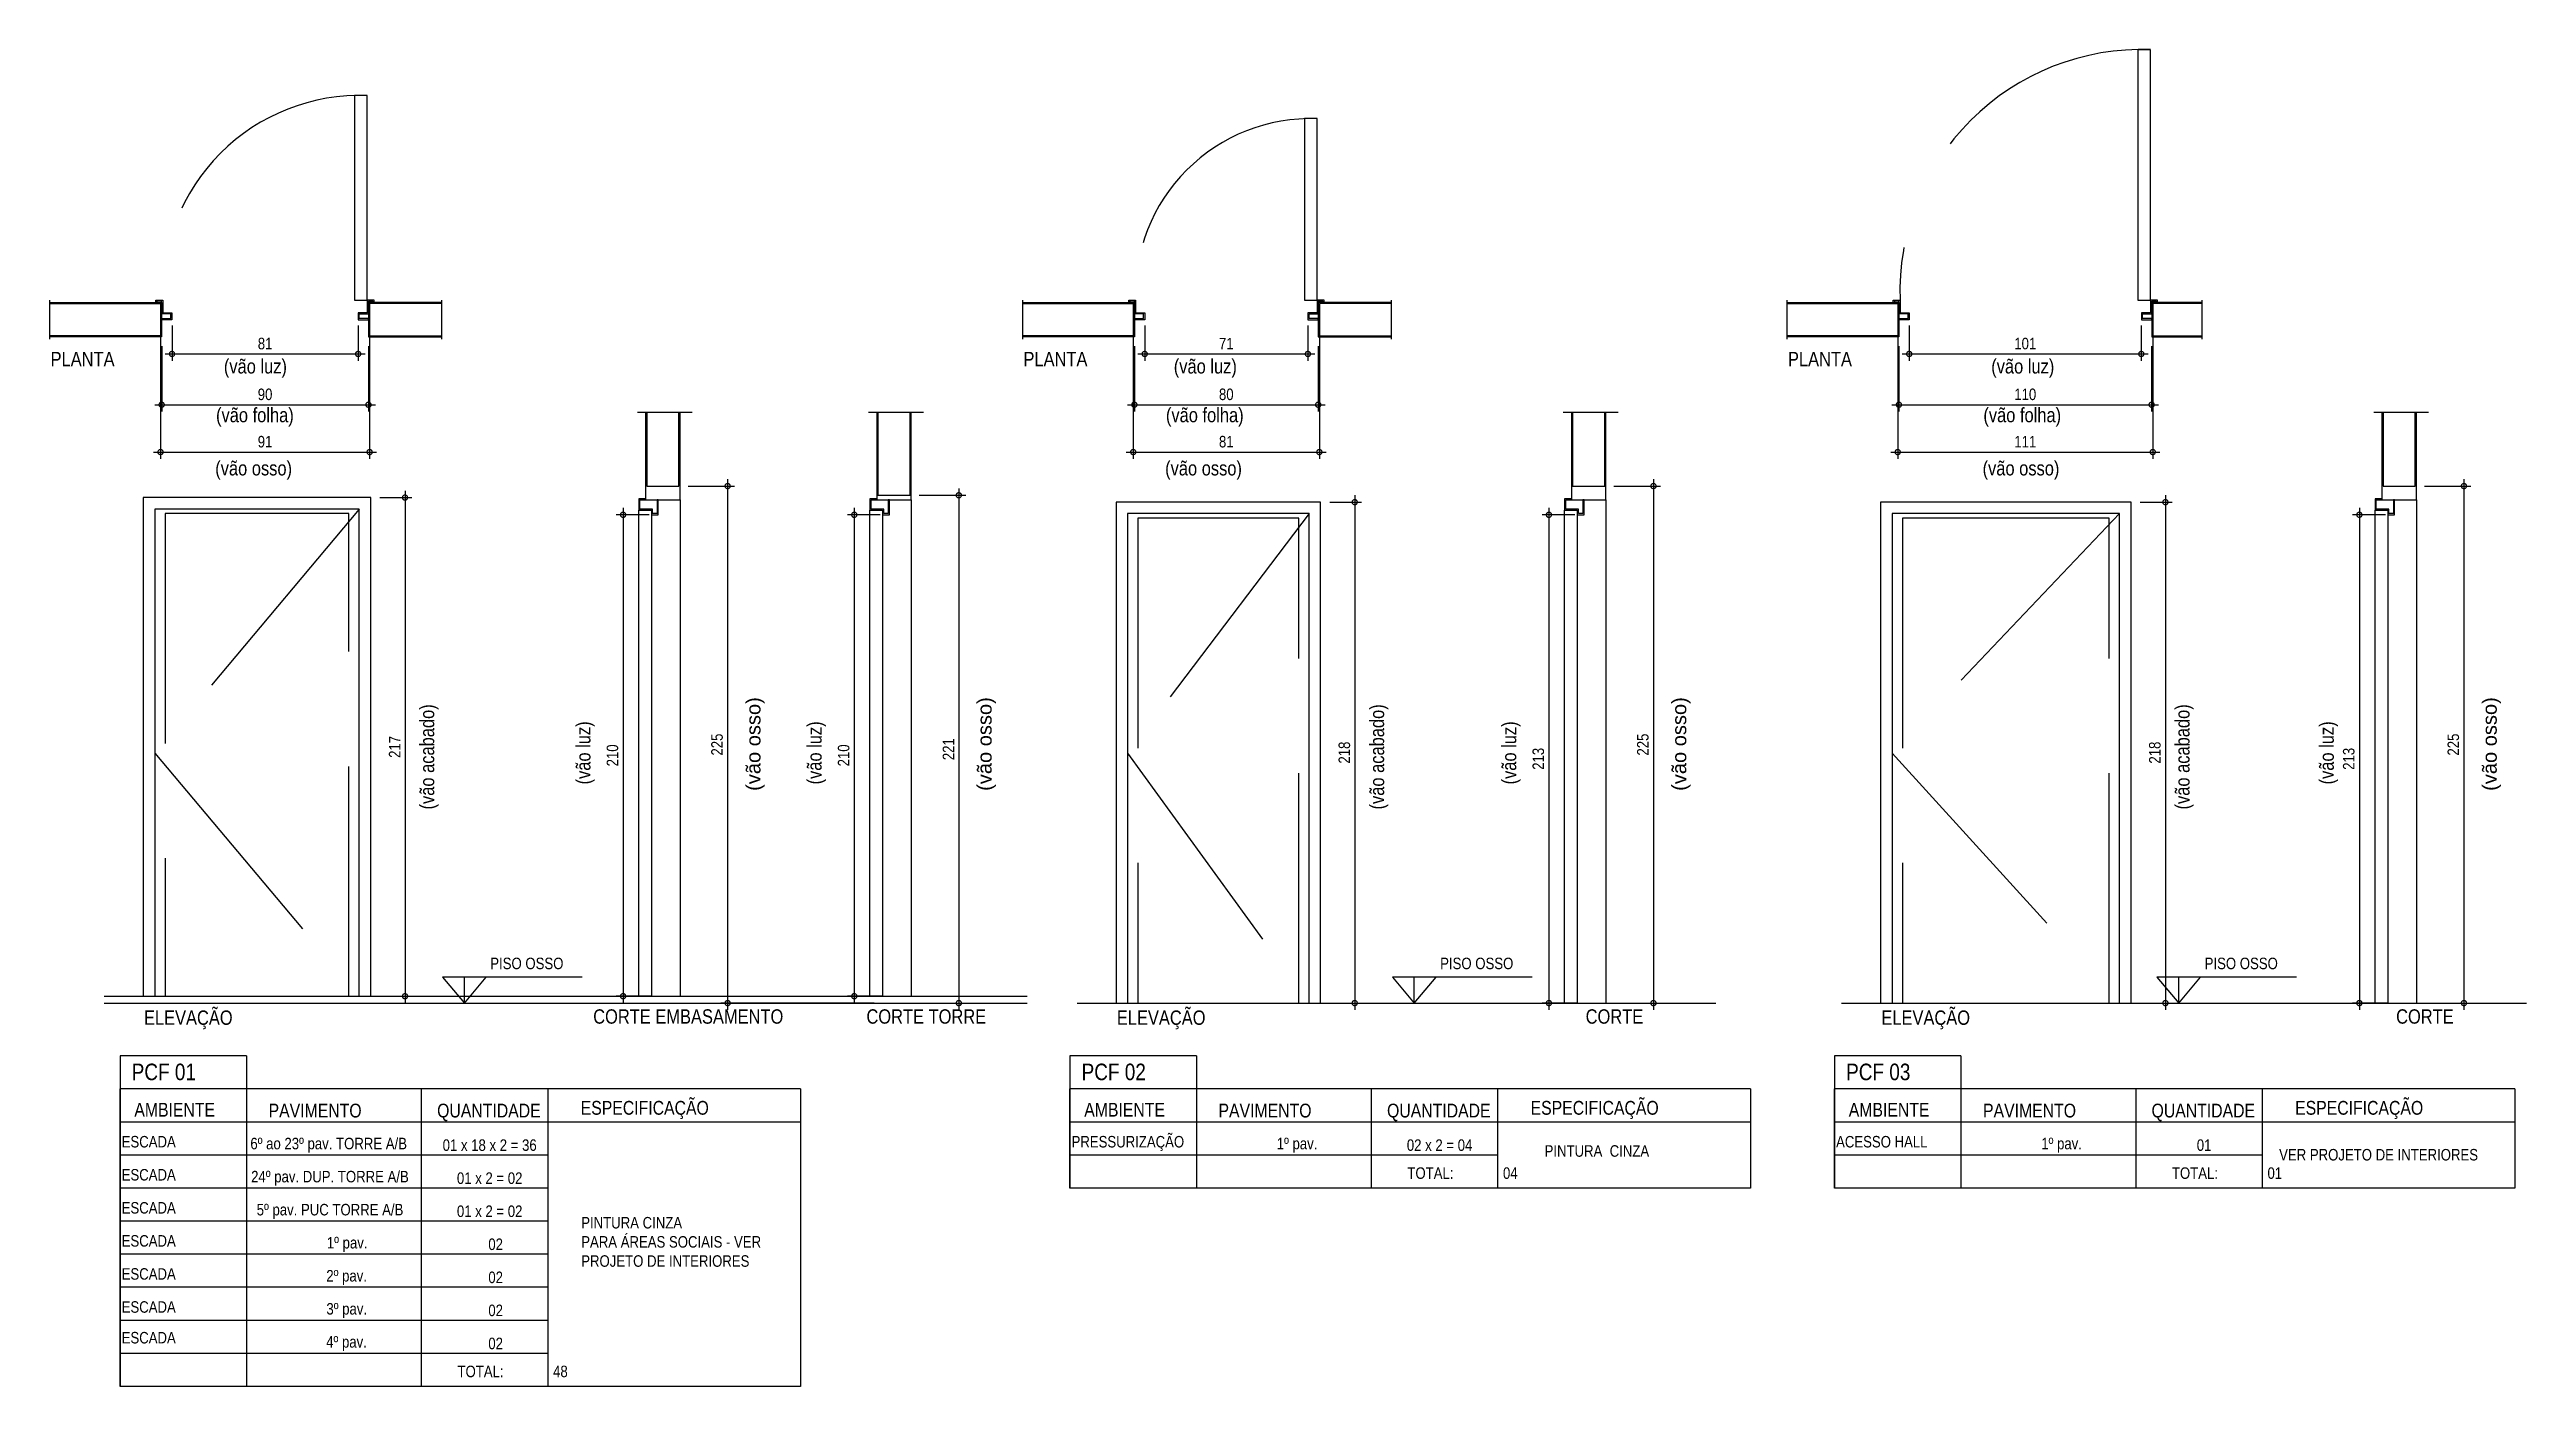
# Model space of a CAD drawing. Header units: metres. Extents: x -0.2 to 45.9, y -54 to 5.7.
# Drawn here: x 35.1 to 45.88, y -3.35 to 2.46 of the extents above; entities that cross this region are included whole.
import ezdxf

# ---------------------------------------------------------------- set-up
doc = ezdxf.new("R2010")
doc.units = ezdxf.units.M
doc.header["$PDMODE"] = 35
doc.linetypes.add('DASHEDX2', pattern=[1.5, 1, -0.5])
for name, color, linetype in [('ARQ- ALV OSSO', 5, 'Continuous'), ('ARQ-ALV ACAB', 4, 'Continuous'), ('ARQ-AUX1', 1, 'Continuous'), ('ARQ-AUX2', 2, 'Continuous'), ('ARQ-CAX @ 1', 1, 'Continuous'), ('ARQ-DIM', 2, 'Continuous'), ('ARQ-ENCH', 1, 'Continuous'), ('ARQ-PRJ', 7, 'DASHEDX2'), ('ARQ-TXT', 2, 'Continuous')]:
    doc.layers.add(name, color=color, linetype=linetype)
doc.styles.add('Adesa', font='ARIALN.TTF')
doc.styles.get("Standard").update_dxf_attribs({"font": 'arial.ttf'})
doc.dimstyles.new('ADESA 1-0025', dxfattribs={"dimtxt": 0.05, "dimasz": 0.045, "dimexe": 0.03, "dimexo": 0.04, "dimgap": 0.02, "dimtad": 1, "dimtoh": 1, "dimdec": 0, "dimlfac": 100, "dimzin": 4, "dimtxsty": 'Adesa', "dimblk": 'DOTSMALL', "dimcen": 1, "dimdle": 0.03, "dimclrd": 1, "dimclre": 1, "dimclrt": 256, "dimazin": 1, "dimtm": 1e-09, "dimtfac": 1, "dimtdec": 0, "dimtix": 1, "dimtmove": 2, "dimatfit": 0, "dimldrblk": 'DOTSMALL', "dimfxl": 0.8, "dimtvp": 2, "dimtolj": 1, "dimtzin": 0, "dimarcsym": 0})

msp = doc.modelspace()

# ---------------------------------------------------------------- texts
at = {"layer": 'ARQ-TXT', "attachment_point": 1, "style": 'Adesa'}
for s, insert, char_height, width in [('PLANTA', (35.1015, 1.148), 0.0625, 0.551174), ('\\pi0.28527;(vão luz)', (35.5704, 1.1165), 0.0625, 0.551174), ('PLANTA', (39.3353, 1.148), 0.0625, 0.551174), ('\\pi0.28527;(vão luz)', (39.7042, 1.1165), 0.0625, 0.551174), ('PLANTA', (42.6623, 1.148), 0.0625, 0.551174), ('\\pi0.28527;(vão luz)', (43.2617, 1.1165), 0.0625, 0.551174), ('\\pi0.22154;(vão folha)', (35.6, 0.9045), 0.0625, 0.551174), ('\\pi0.22154;(vão folha)', (39.7338, 0.9045), 0.0625, 0.551174), ('\\pi0.22154;(vão folha)', (43.2912, 0.9045), 0.0625, 0.551174), ('\\pi0.2005;(vão osso)', (35.6176, 0.6729), 0.0625, 0.88), ('\\pi0.2005;(vão osso)', (39.7514, 0.6729), 0.0625, 0.88), ('\\pi0.2005;(vão osso)', (43.3088, 0.6729), 0.0625, 0.88), ('PISO OSSO', (37.015, -1.4884), 0.05, 0.88), ('PISO OSSO', (41.1488, -1.4884), 0.05, 0.88), ('PISO OSSO', (44.4758, -1.4884), 0.05, 0.88), ('ELEVAÇÃO', (35.5079, -1.7181), 0.0625, 0.551174), ('CORTE EMBASAMENTO', (37.463, -1.7131), 0.0625, 0.893195), ('CORTE TORRE', (38.652, -1.7131), 0.0625, 0.551174), ('ELEVAÇÃO', (39.7417, -1.7181), 0.0625, 0.551174), ('CORTE ', (41.7819, -1.7131), 0.0625, 0.551174), ('ELEVAÇÃO', (43.0688, -1.7181), 0.0625, 0.551174), ('CORTE ', (45.3089, -1.7131), 0.0625, 0.551174)]:
    msp.add_mtext(s, dxfattribs=dict(at, insert=insert, char_height=char_height, width=width))
at = {"layer": 'ARQ-TXT', "char_height": 0.0625, "attachment_point": 1, "rotation": 90, "style": 'Adesa'}
for s, insert, width in [('(vão acabado)', (36.7086, -0.8434), 0.551174), ('(vão acabado)', (40.8424, -0.8434), 0.551174), ('(vão acabado)', (44.3473, -0.8434), 0.551174), ('\\pi0.2005;(vão luz)', (37.3884, -0.9349), 0.88), ('\\pi0.2005;(vão luz)', (38.3944, -0.9349), 0.88), ('\\pi0.2005;(vão luz)', (41.4174, -0.9349), 0.88), ('\\pi0.2005;(vão luz)', (44.9752, -0.9349), 0.88)]:
    msp.add_mtext(s, dxfattribs=dict(at, insert=insert, width=width))
at = {"layer": 'ARQ-TXT', "ltscale": 0.01, "char_height": 0.0625, "width": 0.88, "attachment_point": 1, "rotation": 90}
for insert in [(38.1283, -0.7624), (39.1343, -0.7624), (42.1573, -0.7624), (45.6843, -0.7624)]:
    msp.add_mtext('(vão osso)', dxfattribs=dict(at, insert=insert))
at = {"layer": 'ARQ-TXT', "ltscale": 0.01, "style": 'Adesa'}
for s, insert, char_height, width, attachment_point in [('PCF 01', (35.4546, -1.9495), 0.072, 0.605305, 1), ('PCF 02', (39.5884, -1.9495), 0.072, 0.605305, 1), ('PCF 03', (42.9155, -1.9495), 0.072, 0.605305, 1), ('AMBIENTE', (35.6417, -2.1201), 0.06, 0.605305, 2), ('PAVIMENTO', (36.2527, -2.1238), 0.06, 0.605305, 2), ('QUANTIDADE', (37.009, -2.1238), 0.06, 0.605305, 2), ('ESPECIFICAÇÃO', (37.6873, -2.1118), 0.06, 0.605305, 2), ('AMBIENTE', (39.7755, -2.1201), 0.06, 0.605305, 2), ('PAVIMENTO', (40.3865, -2.1238), 0.06, 0.605305, 2), ('QUANTIDADE', (41.1428, -2.1238), 0.06, 0.605305, 2), ('ESPECIFICAÇÃO', (41.8211, -2.1118), 0.06, 0.605305, 2), ('AMBIENTE', (43.1025, -2.1201), 0.06, 0.605305, 2), ('PAVIMENTO', (43.7136, -2.1238), 0.06, 0.605305, 2), ('QUANTIDADE', (44.4698, -2.1238), 0.06, 0.605305, 2), ('ESPECIFICAÇÃO', (45.1481, -2.1118), 0.06, 0.605305, 2), ('ESCADA', (35.4109, -2.2643), 0.05, 0.538805, 1), ('PRESSURIZAÇÃO', (39.5447, -2.2643), 0.05, 0.538805, 1), ('ACESSO HALL', (42.8717, -2.2643), 0.05, 0.538805, 1), ('\\pi0.02556;6º ao 23º pav. TORRE A/B', (35.9454, -2.3048), 0.05, 0.727785, 4), ('01 x 18 x 2 = 36', (37.0124, -2.3045), 0.05, 0.514611, 5), ('\\pi0.27297;1º pav.', (40.1646, -2.3048), 0.05, 0.711828, 4), ('02 x 2 = 04', (41.1463, -2.3045), 0.05, 0.514611, 5), ('PINTURA  CINZA', (41.6033, -2.3046), 0.05, 0.905774, 1), ('\\pi0.27297;1º pav.', (43.4917, -2.3048), 0.05, 0.711828, 4), ('01', (44.4733, -2.3045), 0.05, 0.514611, 5), ('VER PROJETO DE INTERIORES', (44.7999, -2.3209), 0.05, 0.905774, 1), ('ESCADA', (35.4109, -2.4081), 0.05, 0.538805, 1), ('\\pi0.04099;24º pav. DUP. TORRE A/B', (35.9333, -2.4487), 0.05, 0.763521, 4), ('01 x 2 = 02', (37.0124, -2.4483), 0.05, 0.39922, 5), ('TOTAL:^I 04', (41.0062, -2.4009), 0.05, 0.534214, 1), ('TOTAL:^I 01', (44.3332, -2.4009), 0.05, 0.534214, 1), ('ESCADA', (35.4109, -2.552), 0.05, 0.538805, 1), ('\\pi0.06522;5º pav. PUC TORRE A/B', (35.9333, -2.5925), 0.05, 0.763521, 4), ('01 x 2 = 02', (37.0124, -2.5922), 0.05, 0.39922, 5), ('PINTURA CINZA\\PPARA ÁREAS SOCIAIS - VER PROJETO DE INTERIORES', (37.4108, -2.6168), 0.05, 0.905774, 1), ('ESCADA', (35.4109, -2.6958), 0.05, 0.538805, 1), ('\\pi0.27297;1º pav.', (36.0308, -2.7363), 0.05, 0.711828, 4), ('02', (37.0384, -2.736), 0.05, 0.39922, 5), ('ESCADA', (35.4109, -2.8397), 0.05, 0.538805, 1), ('\\pi0.2707;2º pav.', (36.0308, -2.8802), 0.05, 0.711828, 4), ('02', (37.0384, -2.8799), 0.05, 0.39922, 5), ('ESCADA', (35.4109, -2.9835), 0.05, 0.538805, 1), ('\\pi0.27104;3º pav.', (36.0308, -3.024), 0.05, 0.711828, 4), ('02', (37.0384, -3.0237), 0.05, 0.39922, 5), ('ESCADA', (35.4109, -3.1172), 0.05, 0.538805, 1), ('\\pi0.27022;4º pav.', (36.0308, -3.1679), 0.05, 0.711828, 4), ('02', (37.0384, -3.1676), 0.05, 0.39922, 5), ('TOTAL:^I 48', (36.8724, -3.264), 0.05, 0.534214, 1)]:
    msp.add_mtext(s, dxfattribs=dict(at, insert=insert, char_height=char_height, width=width, attachment_point=attachment_point))

# ---------------------------------------------------------------- blocks, each defined once
blk = doc.blocks.new('_DotSmall')
at = {"color": 0, "linetype": 'ByBlock', "const_width": 0.5}
blk.add_lwpolyline([(-0.0625, 0, 1), (0.0625, 0, 1)], format="xyb", close=True, dxfattribs=at)
blk = doc.blocks.new('*D167')
at = {"layer": 'ARQ-DIM', "color": 1, "lineweight": -2, "transparency": 16777216}
for p, q in [((37.706, 0.439), (37.563, 0.439)), ((37.593, 0.469), (37.593, -1.686)), ((37.706, -1.656), (37.563, -1.656))]:
    blk.add_line(p, q, dxfattribs=at)
at = {"layer": 'Defpoints', "color": 0, "transparency": 16777216}
for p in [(37.746, 0.439), (37.593, -1.656), (37.746, -1.656)]:
    blk.add_point(p, dxfattribs=at)
at = {"layer": 'ARQ-DIM', "color": 1, "lineweight": -2, "transparency": 16777216, "xscale": 0.045, "yscale": 0.045, "zscale": 0.045}
for p, rotation in [((37.593, 0.439), 90), ((37.593, -1.656), 270)]:
    blk.add_blockref('_DotSmall', p, dxfattribs=dict(at, rotation=rotation))
at = {"layer": 'ARQ-DIM', "transparency": 16777216, "insert": (37.547, -0.608), "char_height": 0.05, "attachment_point": 5, "rotation": 90, "style": 'Adesa'}
blk.add_mtext('\\A1;210', dxfattribs=at)
blk = doc.blocks.new('*D163')
at = {"layer": 'ARQ-DIM', "color": 1, "lineweight": -2, "transparency": 16777216}
for p, q in [((35.63, 1.263), (35.63, 1.109)), ((36.44, 1.263), (36.44, 1.109)), ((35.6, 1.139), (36.47, 1.139))]:
    blk.add_line(p, q, dxfattribs=at)
at = {"layer": 'Defpoints', "color": 0, "transparency": 16777216}
for p in [(35.63, 1.303, 0), (36.44, 1.303, 0), (36.44, 1.139)]:
    blk.add_point(p, dxfattribs=at)
at = {"layer": 'ARQ-DIM', "color": 1, "lineweight": -2, "transparency": 16777216, "xscale": 0.045, "yscale": 0.045, "zscale": 0.045, "rotation": 180}
blk.add_blockref('_DotSmall', (35.63, 1.139), dxfattribs=at)
at = {"layer": 'ARQ-DIM', "color": 1, "lineweight": -2, "transparency": 16777216, "xscale": 0.045, "yscale": 0.045, "zscale": 0.045}
blk.add_blockref('_DotSmall', (36.44, 1.139), dxfattribs=at)
at = {"layer": 'ARQ-DIM', "transparency": 16777216, "insert": (36.035, 1.184), "char_height": 0.05, "attachment_point": 5, "style": 'Adesa'}
blk.add_mtext('\\A1;81', dxfattribs=at)
blk = doc.blocks.new('*D164')
at = {"layer": 'ARQ-DIM', "color": 1, "lineweight": -2, "transparency": 16777216}
for p, q in [((35.585, 1.173), (35.585, 0.888)), ((36.485, 1.173), (36.485, 0.888)), ((35.555, 0.918), (36.515, 0.918))]:
    blk.add_line(p, q, dxfattribs=at)
at = {"layer": 'Defpoints', "color": 0, "transparency": 16777216}
for p in [(35.585, 1.213, 0), (36.485, 1.213, 0), (36.485, 0.918)]:
    blk.add_point(p, dxfattribs=at)
at = {"layer": 'ARQ-DIM', "color": 1, "lineweight": -2, "transparency": 16777216, "xscale": 0.045, "yscale": 0.045, "zscale": 0.045, "rotation": 180}
blk.add_blockref('_DotSmall', (35.585, 0.918), dxfattribs=at)
at = {"layer": 'ARQ-DIM', "color": 1, "lineweight": -2, "transparency": 16777216, "xscale": 0.045, "yscale": 0.045, "zscale": 0.045}
blk.add_blockref('_DotSmall', (36.485, 0.918), dxfattribs=at)
at = {"layer": 'ARQ-DIM', "transparency": 16777216, "insert": (36.035, 0.963), "char_height": 0.05, "attachment_point": 5, "style": 'Adesa'}
blk.add_mtext('\\A1;90', dxfattribs=at)
blk = doc.blocks.new('*D168')
at = {"layer": 'ARQ-DIM', "color": 1, "lineweight": -2, "transparency": 16777216}
for p, q in [((35.58, 1.248), (35.58, 0.682)), ((36.49, 1.248), (36.49, 0.682)), ((35.55, 0.712), (36.52, 0.712))]:
    blk.add_line(p, q, dxfattribs=at)
at = {"layer": 'Defpoints', "color": 0, "transparency": 16777216}
for p in [(35.58, 1.288, 0), (36.49, 1.288, 0), (36.49, 0.712)]:
    blk.add_point(p, dxfattribs=at)
at = {"layer": 'ARQ-DIM', "color": 1, "lineweight": -2, "transparency": 16777216, "xscale": 0.045, "yscale": 0.045, "zscale": 0.045, "rotation": 180}
blk.add_blockref('_DotSmall', (35.58, 0.712), dxfattribs=at)
at = {"layer": 'ARQ-DIM', "color": 1, "lineweight": -2, "transparency": 16777216, "xscale": 0.045, "yscale": 0.045, "zscale": 0.045}
blk.add_blockref('_DotSmall', (36.49, 0.712), dxfattribs=at)
at = {"layer": 'ARQ-DIM', "transparency": 16777216, "insert": (36.035, 0.757), "char_height": 0.05, "attachment_point": 5, "style": 'Adesa'}
blk.add_mtext('\\A1;91', dxfattribs=at)
blk = doc.blocks.new('*D165')
at = {"layer": 'ARQ-DIM', "color": 1, "lineweight": -2, "transparency": 16777216}
for p, q in [((36.644, 0.544), (36.644, -1.686)), ((36.535, 0.514), (36.674, 0.514)), ((36.485, -1.656), (36.674, -1.656))]:
    blk.add_line(p, q, dxfattribs=at)
at = {"layer": 'Defpoints', "color": 0, "transparency": 16777216}
for p in [(36.495, 0.514), (36.445, -1.656), (36.644, -1.656)]:
    blk.add_point(p, dxfattribs=at)
at = {"layer": 'ARQ-DIM', "color": 1, "lineweight": -2, "transparency": 16777216, "xscale": 0.045, "yscale": 0.045, "zscale": 0.045}
for p, rotation in [((36.644, 0.514), 90), ((36.644, -1.656), 270)]:
    blk.add_blockref('_DotSmall', p, dxfattribs=dict(at, rotation=rotation))
at = {"layer": 'ARQ-DIM', "transparency": 16777216, "insert": (36.599, -0.571), "char_height": 0.05, "attachment_point": 5, "rotation": 90, "style": 'Adesa'}
blk.add_mtext('\\A1;217', dxfattribs=at)
blk = doc.blocks.new('*D166')
at = {"layer": 'ARQ-DIM', "color": 1, "lineweight": -2, "transparency": 16777216}
for p, q in [((37.876, 0.564), (38.078, 0.564)), ((38.048, 0.594), (38.048, -1.716)), ((38.685, -1.686), (38.018, -1.686))]:
    blk.add_line(p, q, dxfattribs=at)
at = {"layer": 'Defpoints', "color": 0, "transparency": 16777216}
for p in [(37.836, 0.564), (38.048, -1.686), (38.725, -1.686)]:
    blk.add_point(p, dxfattribs=at)
at = {"layer": 'ARQ-DIM', "color": 1, "lineweight": -2, "transparency": 16777216, "xscale": 0.045, "yscale": 0.045, "zscale": 0.045}
for p, rotation in [((38.048, 0.564), 90), ((38.048, -1.686), 270)]:
    blk.add_blockref('_DotSmall', p, dxfattribs=dict(at, rotation=rotation))
at = {"layer": 'ARQ-DIM', "transparency": 16777216, "insert": (38.002, -0.561), "char_height": 0.05, "attachment_point": 5, "rotation": 90, "style": 'Adesa'}
blk.add_mtext('\\A1;225', dxfattribs=at)
blk = doc.blocks.new('*D208')
at = {"layer": 'ARQ-DIM', "color": 1, "lineweight": -2, "transparency": 16777216}
for p, q in [((39.863, 1.263), (39.863, 1.109)), ((40.573, 1.263), (40.573, 1.109)), ((39.833, 1.139), (40.603, 1.139))]:
    blk.add_line(p, q, dxfattribs=at)
at = {"layer": 'Defpoints', "color": 0, "transparency": 16777216}
for p in [(39.863, 1.303, 0), (40.573, 1.303, 0), (40.573, 1.139)]:
    blk.add_point(p, dxfattribs=at)
at = {"layer": 'ARQ-DIM', "color": 1, "lineweight": -2, "transparency": 16777216, "xscale": 0.045, "yscale": 0.045, "zscale": 0.045, "rotation": 180}
blk.add_blockref('_DotSmall', (39.863, 1.139), dxfattribs=at)
at = {"layer": 'ARQ-DIM', "color": 1, "lineweight": -2, "transparency": 16777216, "xscale": 0.045, "yscale": 0.045, "zscale": 0.045}
blk.add_blockref('_DotSmall', (40.573, 1.139), dxfattribs=at)
at = {"layer": 'ARQ-DIM', "transparency": 16777216, "insert": (40.218, 1.184), "char_height": 0.05, "attachment_point": 5, "style": 'Adesa'}
blk.add_mtext('\\A1;71', dxfattribs=at)
blk = doc.blocks.new('*D209')
at = {"layer": 'ARQ-DIM', "color": 1, "lineweight": -2, "transparency": 16777216}
for p, q in [((39.818, 1.173), (39.818, 0.888)), ((40.618, 1.173), (40.618, 0.888)), ((39.788, 0.918), (40.648, 0.918))]:
    blk.add_line(p, q, dxfattribs=at)
at = {"layer": 'Defpoints', "color": 0, "transparency": 16777216}
for p in [(39.818, 1.213, 0), (40.618, 1.213, 0), (40.618, 0.918)]:
    blk.add_point(p, dxfattribs=at)
at = {"layer": 'ARQ-DIM', "color": 1, "lineweight": -2, "transparency": 16777216, "xscale": 0.045, "yscale": 0.045, "zscale": 0.045, "rotation": 180}
blk.add_blockref('_DotSmall', (39.818, 0.918), dxfattribs=at)
at = {"layer": 'ARQ-DIM', "color": 1, "lineweight": -2, "transparency": 16777216, "xscale": 0.045, "yscale": 0.045, "zscale": 0.045}
blk.add_blockref('_DotSmall', (40.618, 0.918), dxfattribs=at)
at = {"layer": 'ARQ-DIM', "transparency": 16777216, "insert": (40.218, 0.963), "char_height": 0.05, "attachment_point": 5, "style": 'Adesa'}
blk.add_mtext('\\A1;80', dxfattribs=at)
blk = doc.blocks.new('*D210')
at = {"layer": 'ARQ-DIM', "color": 1, "lineweight": -2, "transparency": 16777216}
for p, q in [((39.813, 1.248), (39.813, 0.682)), ((40.623, 1.248), (40.623, 0.682)), ((39.783, 0.712), (40.653, 0.712))]:
    blk.add_line(p, q, dxfattribs=at)
at = {"layer": 'Defpoints', "color": 0, "transparency": 16777216}
for p in [(39.813, 1.288, 0), (40.623, 1.288, 0), (40.623, 0.712)]:
    blk.add_point(p, dxfattribs=at)
at = {"layer": 'ARQ-DIM', "color": 1, "lineweight": -2, "transparency": 16777216, "xscale": 0.045, "yscale": 0.045, "zscale": 0.045, "rotation": 180}
blk.add_blockref('_DotSmall', (39.813, 0.712), dxfattribs=at)
at = {"layer": 'ARQ-DIM', "color": 1, "lineweight": -2, "transparency": 16777216, "xscale": 0.045, "yscale": 0.045, "zscale": 0.045}
blk.add_blockref('_DotSmall', (40.623, 0.712), dxfattribs=at)
at = {"layer": 'ARQ-DIM', "transparency": 16777216, "insert": (40.218, 0.757), "char_height": 0.05, "attachment_point": 5, "style": 'Adesa'}
blk.add_mtext('\\A1;81', dxfattribs=at)
blk = doc.blocks.new('*D211')
at = {"layer": 'ARQ-DIM', "color": 1, "lineweight": -2, "transparency": 16777216}
for p, q in [((40.668, 0.494), (40.807, 0.494)), ((40.777, 0.524), (40.777, -1.716)), ((40.618, -1.686), (40.807, -1.686))]:
    blk.add_line(p, q, dxfattribs=at)
at = {"layer": 'Defpoints', "color": 0, "transparency": 16777216}
for p in [(40.628, 0.494), (40.578, -1.686), (40.777, -1.686)]:
    blk.add_point(p, dxfattribs=at)
at = {"layer": 'ARQ-DIM', "color": 1, "lineweight": -2, "transparency": 16777216, "xscale": 0.045, "yscale": 0.045, "zscale": 0.045}
for p, rotation in [((40.777, 0.494), 90), ((40.777, -1.686), 270)]:
    blk.add_blockref('_DotSmall', p, dxfattribs=dict(at, rotation=rotation))
at = {"layer": 'ARQ-DIM', "transparency": 16777216, "insert": (40.732, -0.596), "char_height": 0.05, "attachment_point": 5, "rotation": 90, "style": 'Adesa'}
blk.add_mtext('\\A1;218', dxfattribs=at)
blk = doc.blocks.new('*D212')
at = {"layer": 'ARQ-DIM', "color": 1, "lineweight": -2, "transparency": 16777216}
for p, q in [((38.712, 0.439), (38.569, 0.439)), ((38.599, 0.469), (38.599, -1.686)), ((38.712, -1.656), (38.569, -1.656))]:
    blk.add_line(p, q, dxfattribs=at)
at = {"layer": 'Defpoints', "color": 0, "transparency": 16777216}
for p in [(38.752, 0.439), (38.599, -1.656), (38.752, -1.656)]:
    blk.add_point(p, dxfattribs=at)
at = {"layer": 'ARQ-DIM', "color": 1, "lineweight": -2, "transparency": 16777216, "xscale": 0.045, "yscale": 0.045, "zscale": 0.045}
for p, rotation in [((38.599, 0.439), 90), ((38.599, -1.656), 270)]:
    blk.add_blockref('_DotSmall', p, dxfattribs=dict(at, rotation=rotation))
at = {"layer": 'ARQ-DIM', "transparency": 16777216, "insert": (38.553, -0.608), "char_height": 0.05, "attachment_point": 5, "rotation": 90, "style": 'Adesa'}
blk.add_mtext('\\A1;210', dxfattribs=at)
blk = doc.blocks.new('*D213')
at = {"layer": 'ARQ-DIM', "color": 1, "lineweight": -2, "transparency": 16777216}
for p, q in [((39.054, 0.554), (39.054, -1.716)), ((38.882, 0.524), (39.084, 0.524)), ((38.812, -1.686), (39.084, -1.686))]:
    blk.add_line(p, q, dxfattribs=at)
at = {"layer": 'Defpoints', "color": 0, "transparency": 16777216}
for p in [(38.842, 0.524), (38.772, -1.686), (39.054, -1.686)]:
    blk.add_point(p, dxfattribs=at)
at = {"layer": 'ARQ-DIM', "color": 1, "lineweight": -2, "transparency": 16777216, "xscale": 0.045, "yscale": 0.045, "zscale": 0.045}
for p, rotation in [((39.054, 0.524), 90), ((39.054, -1.686), 270)]:
    blk.add_blockref('_DotSmall', p, dxfattribs=dict(at, rotation=rotation))
at = {"layer": 'ARQ-DIM', "transparency": 16777216, "insert": (39.009, -0.581), "char_height": 0.05, "attachment_point": 5, "rotation": 90, "style": 'Adesa'}
blk.add_mtext('\\A1;221', dxfattribs=at)
blk = doc.blocks.new('*U223')
blk.add_lwpolyline([(-0.05, 0.9), (-0.05, 0.01), (0.005, 0.01), (0.005, 0.9)], close=True)
for points in [[(-0.91, 0), (-0.915, 0), (-0.915, 0.01), (-0.885, 0.01), (-0.885, -0.045), (-0.845, -0.045), (-0.845, -0.075), (-0.89, -0.075), (-0.89, -0.07), (-0.85, -0.07), (-0.85, -0.05), (-0.89, -0.05), (-0.89, 0.005), (-0.91, 0.005), (-0.91, 0)], [(0.03, 0), (0.035, 0), (0.035, 0.01), (0.005, 0.01), (0.005, -0.045), (-0.035, -0.045), (-0.035, -0.075), (0.01, -0.075), (0.01, -0.07), (-0.03, -0.07), (-0.03, -0.05), (0.01, -0.05), (0.01, 0.005), (0.03, 0.005), (0.03, 0)]]:
    blk.add_lwpolyline(points)
at = {"layer": 'ARQ-PRJ'}
blk.add_arc((-0.026, 0.041), 0.86, 87.9345, 182.0655, dxfattribs=at)
blk = doc.blocks.new('*U224')
blk.add_lwpolyline([(-0.05, 0.8), (-0.05, 0.01), (0.005, 0.01), (0.005, 0.8)], close=True)
for points in [[(-0.81, 0), (-0.815, 0), (-0.815, 0.01), (-0.785, 0.01), (-0.785, -0.045), (-0.745, -0.045), (-0.745, -0.075), (-0.79, -0.075), (-0.79, -0.07), (-0.75, -0.07), (-0.75, -0.05), (-0.79, -0.05), (-0.79, 0.005), (-0.81, 0.005), (-0.81, 0)], [(0.03, 0), (0.035, 0), (0.035, 0.01), (0.005, 0.01), (0.005, -0.045), (-0.035, -0.045), (-0.035, -0.075), (0.01, -0.075), (0.01, -0.07), (-0.03, -0.07), (-0.03, -0.05), (0.01, -0.05), (0.01, 0.005), (0.03, 0.005), (0.03, 0)]]:
    blk.add_lwpolyline(points)
at = {"layer": 'ARQ-PRJ'}
blk.add_arc((-0.023, 0.037), 0.763, 87.9345, 182.0655, dxfattribs=at)
blk = doc.blocks.new('*D215')
at = {"layer": 'ARQ-DIM', "color": 1, "lineweight": -2, "transparency": 16777216}
for p, q in [((41.735, 0.439), (41.592, 0.439)), ((41.622, 0.469), (41.622, -1.716)), ((41.735, -1.686), (41.592, -1.686))]:
    blk.add_line(p, q, dxfattribs=at)
at = {"layer": 'Defpoints', "color": 0, "transparency": 16777216}
for p in [(41.775, 0.439), (41.622, -1.686), (41.775, -1.686)]:
    blk.add_point(p, dxfattribs=at)
at = {"layer": 'ARQ-DIM', "color": 1, "lineweight": -2, "transparency": 16777216, "xscale": 0.045, "yscale": 0.045, "zscale": 0.045}
for p, rotation in [((41.622, 0.439), 90), ((41.622, -1.686), 270)]:
    blk.add_blockref('_DotSmall', p, dxfattribs=dict(at, rotation=rotation))
at = {"layer": 'ARQ-DIM', "transparency": 16777216, "insert": (41.576, -0.623), "char_height": 0.05, "attachment_point": 5, "rotation": 90, "style": 'Adesa'}
blk.add_mtext('\\A1;213', dxfattribs=at)
blk = doc.blocks.new('*D216')
at = {"layer": 'ARQ-DIM', "color": 1, "lineweight": -2, "transparency": 16777216}
for p, q in [((41.905, 0.564), (42.107, 0.564)), ((42.077, 0.594), (42.077, -1.716)), ((41.822, -1.686), (42.107, -1.686))]:
    blk.add_line(p, q, dxfattribs=at)
at = {"layer": 'Defpoints', "color": 0, "transparency": 16777216}
for p in [(41.865, 0.564), (41.782, -1.686), (42.077, -1.686)]:
    blk.add_point(p, dxfattribs=at)
at = {"layer": 'ARQ-DIM', "color": 1, "lineweight": -2, "transparency": 16777216, "xscale": 0.045, "yscale": 0.045, "zscale": 0.045}
for p, rotation in [((42.077, 0.564), 90), ((42.077, -1.686), 270)]:
    blk.add_blockref('_DotSmall', p, dxfattribs=dict(at, rotation=rotation))
at = {"layer": 'ARQ-DIM', "transparency": 16777216, "insert": (42.031, -0.561), "char_height": 0.05, "attachment_point": 5, "rotation": 90, "style": 'Adesa'}
blk.add_mtext('\\A1;225', dxfattribs=at)
blk = doc.blocks.new('*D218')
at = {"layer": 'ARQ-DIM', "color": 1, "lineweight": -2, "transparency": 16777216}
for p, q in [((43.19, 1.263), (43.19, 1.109)), ((44.2, 1.263), (44.2, 1.109)), ((43.16, 1.139), (44.23, 1.139))]:
    blk.add_line(p, q, dxfattribs=at)
at = {"layer": 'Defpoints', "color": 0, "transparency": 16777216}
for p in [(43.19, 1.303, 0), (44.2, 1.303, 0), (44.2, 1.139)]:
    blk.add_point(p, dxfattribs=at)
at = {"layer": 'ARQ-DIM', "color": 1, "lineweight": -2, "transparency": 16777216, "xscale": 0.045, "yscale": 0.045, "zscale": 0.045, "rotation": 180}
blk.add_blockref('_DotSmall', (43.19, 1.139), dxfattribs=at)
at = {"layer": 'ARQ-DIM', "color": 1, "lineweight": -2, "transparency": 16777216, "xscale": 0.045, "yscale": 0.045, "zscale": 0.045}
blk.add_blockref('_DotSmall', (44.2, 1.139), dxfattribs=at)
at = {"layer": 'ARQ-DIM', "transparency": 16777216, "insert": (43.695, 1.184), "char_height": 0.05, "attachment_point": 5, "style": 'Adesa'}
blk.add_mtext('\\A1;101', dxfattribs=at)
blk = doc.blocks.new('*D219')
at = {"layer": 'ARQ-DIM', "color": 1, "lineweight": -2, "transparency": 16777216}
for p, q in [((43.145, 1.173), (43.145, 0.888)), ((44.245, 1.173), (44.245, 0.888)), ((43.115, 0.918), (44.275, 0.918))]:
    blk.add_line(p, q, dxfattribs=at)
at = {"layer": 'Defpoints', "color": 0, "transparency": 16777216}
for p in [(43.145, 1.213, 0), (44.245, 1.213, 0), (44.245, 0.918)]:
    blk.add_point(p, dxfattribs=at)
at = {"layer": 'ARQ-DIM', "color": 1, "lineweight": -2, "transparency": 16777216, "xscale": 0.045, "yscale": 0.045, "zscale": 0.045, "rotation": 180}
blk.add_blockref('_DotSmall', (43.145, 0.918), dxfattribs=at)
at = {"layer": 'ARQ-DIM', "color": 1, "lineweight": -2, "transparency": 16777216, "xscale": 0.045, "yscale": 0.045, "zscale": 0.045}
blk.add_blockref('_DotSmall', (44.245, 0.918), dxfattribs=at)
at = {"layer": 'ARQ-DIM', "transparency": 16777216, "insert": (43.695, 0.963), "char_height": 0.05, "attachment_point": 5, "style": 'Adesa'}
blk.add_mtext('\\A1;110', dxfattribs=at)
blk = doc.blocks.new('*D220')
at = {"layer": 'ARQ-DIM', "color": 1, "lineweight": -2, "transparency": 16777216}
for p, q in [((43.14, 1.248), (43.14, 0.682)), ((44.25, 1.248), (44.25, 0.682)), ((43.11, 0.712), (44.28, 0.712))]:
    blk.add_line(p, q, dxfattribs=at)
at = {"layer": 'Defpoints', "color": 0, "transparency": 16777216}
for p in [(43.14, 1.288, 0), (44.25, 1.288, 0), (44.25, 0.712)]:
    blk.add_point(p, dxfattribs=at)
at = {"layer": 'ARQ-DIM', "color": 1, "lineweight": -2, "transparency": 16777216, "xscale": 0.045, "yscale": 0.045, "zscale": 0.045, "rotation": 180}
blk.add_blockref('_DotSmall', (43.14, 0.712), dxfattribs=at)
at = {"layer": 'ARQ-DIM', "color": 1, "lineweight": -2, "transparency": 16777216, "xscale": 0.045, "yscale": 0.045, "zscale": 0.045}
blk.add_blockref('_DotSmall', (44.25, 0.712), dxfattribs=at)
at = {"layer": 'ARQ-DIM', "transparency": 16777216, "insert": (43.695, 0.757), "char_height": 0.05, "attachment_point": 5, "style": 'Adesa'}
blk.add_mtext('\\A1;111', dxfattribs=at)
blk = doc.blocks.new('*D221')
at = {"layer": 'ARQ-DIM', "color": 1, "lineweight": -2, "transparency": 16777216}
for p, q in [((44.195, 0.494), (44.335, 0.494)), ((44.305, 0.524), (44.305, -1.716)), ((44.145, -1.686), (44.335, -1.686))]:
    blk.add_line(p, q, dxfattribs=at)
at = {"layer": 'Defpoints', "color": 0, "transparency": 16777216}
for p in [(44.155, 0.494), (44.105, -1.686), (44.305, -1.686)]:
    blk.add_point(p, dxfattribs=at)
at = {"layer": 'ARQ-DIM', "color": 1, "lineweight": -2, "transparency": 16777216, "xscale": 0.045, "yscale": 0.045, "zscale": 0.045}
for p, rotation in [((44.305, 0.494), 90), ((44.305, -1.686), 270)]:
    blk.add_blockref('_DotSmall', p, dxfattribs=dict(at, rotation=rotation))
at = {"layer": 'ARQ-DIM', "transparency": 16777216, "insert": (44.259, -0.596), "char_height": 0.05, "attachment_point": 5, "rotation": 90, "style": 'Adesa'}
blk.add_mtext('\\A1;218', dxfattribs=at)
blk = doc.blocks.new('*U225')
blk.add_lwpolyline([(-0.05, 1.1), (-0.05, 0.01), (0.005, 0.01), (0.005, 1.1)], close=True)
for points in [[(-1.11, 0), (-1.115, 0), (-1.115, 0.01), (-1.085, 0.01), (-1.085, -0.045), (-1.045, -0.045), (-1.045, -0.075), (-1.09, -0.075), (-1.09, -0.07), (-1.05, -0.07), (-1.05, -0.05), (-1.09, -0.05), (-1.09, 0.005), (-1.11, 0.005), (-1.11, 0)], [(0.03, 0), (0.035, 0), (0.035, 0.01), (0.005, 0.01), (0.005, -0.045), (-0.035, -0.045), (-0.035, -0.075), (0.01, -0.075), (0.01, -0.07), (-0.03, -0.07), (-0.03, -0.05), (0.01, -0.05), (0.01, 0.005), (0.03, 0.005), (0.03, 0)]]:
    blk.add_lwpolyline(points)
at = {"layer": 'ARQ-PRJ'}
blk.add_arc((-0.033, 0.048), 1.053, 87.9345, 182.0655, dxfattribs=at)
blk = doc.blocks.new('*D222')
at = {"layer": 'ARQ-DIM', "color": 1, "lineweight": -2, "transparency": 16777216}
for p, q in [((45.262, 0.439), (45.119, 0.439)), ((45.149, 0.469), (45.149, -1.716)), ((45.262, -1.686), (45.119, -1.686))]:
    blk.add_line(p, q, dxfattribs=at)
at = {"layer": 'Defpoints', "color": 0, "transparency": 16777216}
for p in [(45.302, 0.439), (45.149, -1.686), (45.302, -1.686)]:
    blk.add_point(p, dxfattribs=at)
at = {"layer": 'ARQ-DIM', "color": 1, "lineweight": -2, "transparency": 16777216, "xscale": 0.045, "yscale": 0.045, "zscale": 0.045}
for p, rotation in [((45.149, 0.439), 90), ((45.149, -1.686), 270)]:
    blk.add_blockref('_DotSmall', p, dxfattribs=dict(at, rotation=rotation))
at = {"layer": 'ARQ-DIM', "transparency": 16777216, "insert": (45.103, -0.623), "char_height": 0.05, "attachment_point": 5, "rotation": 90, "style": 'Adesa'}
blk.add_mtext('\\A1;213', dxfattribs=at)
blk = doc.blocks.new('*D217')
at = {"layer": 'ARQ-DIM', "color": 1, "lineweight": -2, "transparency": 16777216}
for p, q in [((45.432, 0.564), (45.634, 0.564)), ((45.604, 0.594), (45.604, -1.716)), ((45.349, -1.686), (45.634, -1.686))]:
    blk.add_line(p, q, dxfattribs=at)
at = {"layer": 'Defpoints', "color": 0, "transparency": 16777216}
for p in [(45.392, 0.564), (45.309, -1.686), (45.604, -1.686)]:
    blk.add_point(p, dxfattribs=at)
at = {"layer": 'ARQ-DIM', "color": 1, "lineweight": -2, "transparency": 16777216, "xscale": 0.045, "yscale": 0.045, "zscale": 0.045}
for p, rotation in [((45.604, 0.564), 90), ((45.604, -1.686), 270)]:
    blk.add_blockref('_DotSmall', p, dxfattribs=dict(at, rotation=rotation))
at = {"layer": 'ARQ-DIM', "transparency": 16777216, "insert": (45.558, -0.561), "char_height": 0.05, "attachment_point": 5, "rotation": 90, "style": 'Adesa'}
blk.add_mtext('\\A1;225', dxfattribs=at)

# ---------------------------------------------------------------- dimensions: what is measured, and where the dimension line sits
at = {"layer": 'ARQ-DIM'}
for base, p1, p2, picture, middle in [((36.4396, 1.1388), (35.6296, 1.3032, 0), (36.4396, 1.3032, 0), '*D163', (36.0346, 1.1844)), ((40.5734, 1.1388), (39.8634, 1.3032, 0), (40.5734, 1.3032, 0), '*D208', (40.2184, 1.184)), ((44.2004, 1.1388), (43.1904, 1.3032, 0), (44.2004, 1.3032, 0), '*D218', (43.6954, 1.1844)), ((36.4896, 0.7116), (35.5796, 1.2882, 0), (36.4896, 1.2882, 0), '*D168', (36.0346, 0.7571)), ((36.4846, 0.9177), (35.5846, 1.2132, 0), (36.4846, 1.2132, 0), '*D164', (36.0346, 0.9633)), ((40.6234, 0.7116), (39.8134, 1.2882, 0), (40.6234, 1.2882, 0), '*D210', (40.2184, 0.7571)), ((40.6184, 0.9177), (39.8184, 1.2132, 0), (40.6184, 1.2132, 0), '*D209', (40.2184, 0.9633)), ((44.2504, 0.7116), (43.1404, 1.2882, 0), (44.2504, 1.2882, 0), '*D220', (43.6954, 0.7567)), ((44.2454, 0.9177), (43.1454, 1.2132, 0), (44.2454, 1.2132, 0), '*D219', (43.6954, 0.9633))]:
    dim = msp.add_linear_dim(base=base, p1=p1, p2=p2, dimstyle='ADESA 1-0025', dxfattribs=at)
    dim.commit()
    dim.dimension.update_dxf_attribs({"geometry": picture, "text_midpoint": middle})
for base, p1, p2, picture, middle in [((36.6437, -1.6559), (36.4946, 0.5141), (36.4446, -1.6559), '*D165', (36.5986, -0.5709)), ((38.048, -1.6859), (37.8362, 0.5641), (38.725, -1.6859), '*D166', (38.0025, -0.5609)), ((39.054, -1.6859), (38.8422, 0.5241), (38.7722, -1.6859), '*D213', (39.0089, -0.5809)), ((42.077, -1.6859), (41.8652, 0.5641), (41.7819, -1.6859), '*D216', (42.0314, -0.5609)), ((45.604, -1.6859), (45.3922, 0.5641), (45.3089, -1.6859), '*D217', (45.5585, -0.5609)), ((37.5928807522, -1.6559142817), (37.7462186585, 0.4390857183), (37.7462186585, -1.6559142817), '*D167', (37.5473521028, -0.6084142817)), ((38.5988769261, -1.6559142817), (38.7522148324, 0.4390857183), (38.7522148324, -1.6559142817), '*D212', (38.5533482767, -0.6084142817)), ((40.7775, -1.6859), (40.6284, 0.4941), (40.5784, -1.6859), '*D211', (40.732, -0.5959)), ((41.6218636198, -1.6859142817), (41.7752015261, 0.4390857183), (41.7752015261, -1.6859142817), '*D215', (41.5763349705, -0.6234142817)), ((44.3045, -1.6859), (44.1554, 0.4941), (44.1054, -1.6859), '*D221', (44.259, -0.5959)), ((45.1489012958, -1.6859142817), (45.302239202, 0.4390857183), (45.302239202, -1.6859142817), '*D222', (45.1033726464, -0.6234142817))]:
    dim = msp.add_linear_dim(base=base, p1=p1, p2=p2, angle=90, dimstyle='ADESA 1-0025', dxfattribs=at)
    dim.commit()
    dim.dimension.update_dxf_attribs({"geometry": picture, "text_midpoint": middle})

# ---------------------------------------------------------------- linework, layer by layer
for p, q in [((37.6912, 0.5091), (37.6612, 0.5091)), ((37.6612, 0.5091), (37.6612, 0.4591)), ((37.6612, 0.4591), (37.7162, 0.4591)), ((37.6662, 0.4641), (37.6662, 0.5041)), ((37.6662, 0.5041), (37.6912, 0.5041)), ((37.7212, 0.4641), (37.6662, 0.4641)), ((37.6912, 0.5041), (37.6912, 0.5091)), ((37.7162, 0.4591), (37.7162, 0.4391)), ((37.7162, 0.4391), (37.7462, 0.4391)), ((37.7212, 0.4441), (37.7212, 0.4641)), ((37.7412, 0.4441), (37.7212, 0.4441)), ((37.7462, 0.5041), (37.7412, 0.5041)), ((37.7412, 0.5041), (37.7412, 0.4441)), ((37.7462, 0.4391), (37.7462, 0.5041)), ((38.6972, 0.5091), (38.6672, 0.5091)), ((38.6672, 0.5091), (38.6672, 0.4591)), ((38.6672, 0.4591), (38.7222, 0.4591)), ((38.6722, 0.4641), (38.6722, 0.5041)), ((38.6722, 0.5041), (38.6972, 0.5041)), ((38.7272, 0.4641), (38.6722, 0.4641)), ((38.6972, 0.5041), (38.6972, 0.5091)), ((38.7222, 0.4591), (38.7222, 0.4391)), ((38.7222, 0.4391), (38.7522, 0.4391)), ((38.7272, 0.4441), (38.7272, 0.4641)), ((38.7472, 0.4441), (38.7272, 0.4441)), ((38.7522, 0.5041), (38.7472, 0.5041)), ((38.7472, 0.5041), (38.7472, 0.4441)), ((38.7522, 0.4391), (38.7522, 0.5041)), ((41.7202, 0.5091), (41.6902, 0.5091)), ((41.6902, 0.5091), (41.6902, 0.4591)), ((41.6902, 0.4591), (41.7452, 0.4591)), ((41.6952, 0.4641), (41.6952, 0.5041)), ((41.6952, 0.5041), (41.7202, 0.5041)), ((41.7502, 0.4641), (41.6952, 0.4641)), ((41.7202, 0.5041), (41.7202, 0.5091)), ((41.7452, 0.4591), (41.7452, 0.4391)), ((41.7452, 0.4391), (41.7752, 0.4391)), ((41.7502, 0.4441), (41.7502, 0.4641)), ((41.7702, 0.4441), (41.7502, 0.4441)), ((41.7752, 0.5041), (41.7702, 0.5041)), ((41.7702, 0.5041), (41.7702, 0.4441)), ((41.7752, 0.4391), (41.7752, 0.5041)), ((45.2472, 0.5091), (45.2172, 0.5091)), ((45.2172, 0.5091), (45.2172, 0.4591)), ((45.2172, 0.4591), (45.2722, 0.4591)), ((45.2222, 0.4641), (45.2222, 0.5041)), ((45.2222, 0.5041), (45.2472, 0.5041)), ((45.2772, 0.4641), (45.2222, 0.4641)), ((45.2472, 0.5041), (45.2472, 0.5091)), ((45.2722, 0.4591), (45.2722, 0.4391)), ((45.2722, 0.4391), (45.3022, 0.4391)), ((45.2772, 0.4441), (45.2772, 0.4641)), ((45.2972, 0.4441), (45.2772, 0.4441)), ((45.3022, 0.5041), (45.2972, 0.5041)), ((45.2972, 0.5041), (45.2972, 0.4441)), ((45.3022, 0.4391), (45.3022, 0.5041))]:
    msp.add_line(p, q)
for points in [[(36.4946, -1.6559), (36.4946, 0.5141), (35.5046, 0.5141), (35.5046, -1.6559)], [(36.4446, -1.6559), (36.4446, 0.4641), (35.5546, 0.4641), (35.5546, -1.6559)], [(37.8412, 0.5041), (37.8412, -1.6559)], [(38.8472, 0.5041), (38.8472, -1.6559)], [(40.6284, -1.6859), (40.6284, 0.4941), (39.7384, 0.4941), (39.7384, -1.6859)], [(40.5784, -1.6859), (40.5784, 0.4441), (39.7884, 0.4441), (39.7884, -1.6859)], [(41.8702, 0.5041), (41.8702, -1.6859)], [(44.1554, -1.6859), (44.1554, 0.4941), (43.0654, 0.4941), (43.0654, -1.6859)], [(44.1054, -1.6859), (44.1054, 0.4441), (43.1154, 0.4441), (43.1154, -1.6859)], [(45.3972, 0.5041), (45.3972, -1.6859)]]:
    msp.add_lwpolyline(points)
for points in [[(37.6612, 0.4591), (37.7162, 0.4591), (37.7162, -1.6559), (37.6612, -1.6559)], [(38.6672, 0.4591), (38.7222, 0.4591), (38.7222, -1.6559), (38.6672, -1.6559)], [(41.6902, 0.4591), (41.7452, 0.4591), (41.7452, -1.6859), (41.6902, -1.6859)], [(45.2172, 0.4591), (45.2722, 0.4591), (45.2722, -1.6859), (45.2172, -1.6859)]]:
    msp.add_lwpolyline(points, close=True)
at = {"layer": 'ARQ- ALV OSSO', "ltscale": 0.05}
for p, q in [((35.3348, -1.6859), (39.3512, -1.6859)), ((39.5686, -1.6859), (42.3491, -1.6859)), ((42.8956, -1.6859), (45.8762, -1.6859))]:
    msp.add_line(p, q, dxfattribs=at)
at = {"layer": 'ARQ- ALV OSSO', "elevation": 0}
for points in [[(35.097, 1.3582), (35.5796, 1.3582), (35.5796, 1.2182), (35.097, 1.2182)], [(36.8022, 1.3582), (36.4896, 1.3582), (36.4896, 1.2182), (36.8022, 1.2182)], [(39.3308, 1.3582), (39.8134, 1.3582), (39.8134, 1.2182), (39.3308, 1.2182)], [(40.936, 1.3582), (40.6234, 1.3582), (40.6234, 1.2182), (40.936, 1.2182)], [(42.6579, 1.3582), (43.1404, 1.3582), (43.1404, 1.2182), (42.6579, 1.2182)], [(44.463, 1.3582), (44.2504, 1.3582), (44.2504, 1.2182), (44.463, 1.2182)]]:
    msp.add_lwpolyline(points, dxfattribs=at)
at = {"layer": 'ARQ-ALV ACAB', "linetype": 'Continuous'}
msp.add_line((35.3348, -1.6559), (39.3512, -1.6559), dxfattribs=at)
at = {"layer": 'ARQ-ALV ACAB', "elevation": 0}
for points in [[(35.097, 1.3632), (35.5846, 1.3632), (35.5846, 1.2132), (35.097, 1.2132)], [(36.8022, 1.3632), (36.4846, 1.3632), (36.4846, 1.2132), (36.8022, 1.2132)], [(39.3308, 1.3632), (39.8184, 1.3632), (39.8184, 1.2132), (39.3308, 1.2132)], [(40.936, 1.3632), (40.6184, 1.3632), (40.6184, 1.2132), (40.936, 1.2132)], [(42.6579, 1.3632), (43.1454, 1.3632), (43.1454, 1.2132), (42.6579, 1.2132)], [(44.463, 1.3632), (44.2454, 1.3632), (44.2454, 1.2132), (44.463, 1.2132)]]:
    msp.add_lwpolyline(points, dxfattribs=at)
at = {"layer": 'ARQ-ALV ACAB', "ltscale": 0.05}
for points in [[(37.6912, 0.886), (37.6912, 0.5041), (37.8412, 0.5041), (37.8412, 0.886)], [(38.6972, 0.886), (38.6972, 0.5041), (38.8472, 0.5041), (38.8472, 0.886)], [(41.7202, 0.886), (41.7202, 0.5041), (41.8702, 0.5041), (41.8702, 0.886)], [(45.2472, 0.886), (45.2472, 0.5041), (45.3972, 0.5041), (45.3972, 0.886)]]:
    msp.add_lwpolyline(points, dxfattribs=at)
at = {"layer": 'ARQ-AUX1', "elevation": 0}
for points in [[(35.097, 1.3732), (35.097, 1.2032)], [(36.8022, 1.3732), (36.8022, 1.2032)], [(39.3308, 1.3732), (39.3308, 1.2032)], [(40.936, 1.3732), (40.936, 1.2032)], [(42.6579, 1.3732), (42.6579, 1.2032)], [(44.463, 1.3732), (44.463, 1.2032)]]:
    msp.add_lwpolyline(points, dxfattribs=at)
at = {"layer": 'ARQ-AUX1'}
for points in [[(37.6557, 0.886), (37.8941, 0.886)], [(38.6617, 0.886), (38.9001, 0.886)], [(41.6847, 0.886), (41.9231, 0.886)], [(45.2118, 0.886), (45.4501, 0.886)]]:
    msp.add_lwpolyline(points, dxfattribs=at)
at = {"layer": 'ARQ-AUX2'}
for p, q in [((37.6962, 0.886), (37.6962, 0.5641)), ((37.8362, 0.5641), (37.8362, 0.886)), ((38.7022, 0.886), (38.7022, 0.5241)), ((38.8422, 0.5241), (38.8422, 0.886)), ((41.7252, 0.886), (41.7252, 0.5641)), ((41.8652, 0.5641), (41.8652, 0.886)), ((45.2522, 0.886), (45.2522, 0.5641)), ((45.3922, 0.5641), (45.3922, 0.886)), ((37.6962, 0.5641), (37.8362, 0.5641)), ((41.7252, 0.5641), (41.8652, 0.5641)), ((45.2522, 0.5641), (45.3922, 0.5641)), ((38.7022, 0.5241), (38.8422, 0.5241))]:
    msp.add_line(p, q, dxfattribs=at)
at = {"layer": 'ARQ-DIM'}
for points in [[(37.4149, -1.5734), (36.8075, -1.5734), (36.9024, -1.6859), (36.9974, -1.5734), (36.8075, -1.5734), (36.9024, -1.6859), (36.9024, -1.5734)], [(41.5487, -1.5734), (40.9413, -1.5734), (41.0362, -1.6859), (41.1312, -1.5734), (40.9413, -1.5734), (41.0362, -1.6859), (41.0362, -1.5734)], [(44.8758, -1.5734), (44.2683, -1.5734), (44.3633, -1.6859), (44.4582, -1.5734), (44.2683, -1.5734), (44.3633, -1.6859), (44.3633, -1.5734)]]:
    msp.add_lwpolyline(points, dxfattribs=at)
at = {"layer": 'ARQ-ENCH', "ltscale": 0.01}
for p, q in [((35.404, -1.916), (35.404, -3.3544)), ((35.954, -1.916), (35.404, -1.916)), ((35.954, -1.916), (35.954, -3.3544)), ((39.5378, -1.916), (39.5378, -2.4914)), ((40.0878, -1.916), (39.5378, -1.916)), ((40.0878, -1.916), (40.0878, -2.4914)), ((42.8649, -1.916), (42.8649, -2.4914)), ((43.4149, -1.916), (42.8649, -1.916)), ((43.4149, -1.916), (43.4149, -2.4914)), ((35.7426, -2.0598), (35.404, -2.0598)), ((35.404, -3.3544), (35.404, -2.0598)), ((35.404, -3.3544), (35.404, -2.0598)), ((38.3649, -2.0598), (35.7426, -2.0598)), ((36.7149, -2.0598), (36.7149, -3.3544)), ((37.2649, -2.0598), (37.2649, -3.3544)), ((38.3649, -2.0598), (38.3649, -3.3544)), ((39.8764, -2.0598), (39.5378, -2.0598)), ((39.5378, -2.4914), (39.5378, -2.0598)), ((39.5378, -2.4914), (39.5378, -2.0598)), ((42.4987, -2.0598), (39.8764, -2.0598)), ((40.8487, -2.0598), (40.8487, -2.4914)), ((41.3987, -2.0598), (41.3987, -2.4914)), ((42.4987, -2.0598), (42.4987, -2.4914)), ((43.2035, -2.0598), (42.8649, -2.0598)), ((42.8649, -2.4914), (42.8649, -2.0598)), ((42.8649, -2.4914), (42.8649, -2.0598)), ((45.8258, -2.0598), (43.2035, -2.0598)), ((44.1758, -2.0598), (44.1758, -2.4914)), ((44.7258, -2.0598), (44.7258, -2.4914)), ((45.8258, -2.0598), (45.8258, -2.4914)), ((38.3649, -2.2037), (35.404, -2.2037)), ((42.4987, -2.2037), (39.5378, -2.2037)), ((45.8258, -2.2037), (42.8649, -2.2037)), ((37.2649, -2.3475), (35.404, -2.3475)), ((37.2649, -2.3475), (35.404, -2.3475)), ((41.3987, -2.3475), (39.5378, -2.3475)), ((41.3987, -2.3475), (39.5378, -2.3475)), ((44.7258, -2.3475), (42.8649, -2.3475)), ((44.7258, -2.3475), (42.8649, -2.3475)), ((37.2649, -2.4914), (35.404, -2.4914)), ((42.4987, -2.4914), (39.5378, -2.4914)), ((45.8258, -2.4914), (42.8649, -2.4914)), ((37.2649, -2.6352), (35.404, -2.6352)), ((37.2649, -2.6352), (35.404, -2.6352)), ((37.2649, -2.7791), (35.404, -2.7791)), ((37.2649, -2.9229), (35.404, -2.9229)), ((37.2649, -2.9229), (35.404, -2.9229)), ((37.2649, -3.0667), (35.404, -3.0667)), ((37.2649, -3.2106), (35.404, -3.2106)), ((37.2649, -3.2106), (35.404, -3.2106)), ((38.3649, -3.3544), (35.404, -3.3544))]:
    msp.add_line(p, q, dxfattribs=at)
at = {"layer": 'ARQ-PRJ'}
for points in [[(36.4446, 0.4641), (35.5546, -0.5984), (36.4446, -1.6559)], [(36.3996, -1.6559), (36.3996, 0.4441), (35.5996, 0.4441), (35.5996, -1.6559)], [(40.5784, 0.4441), (39.7884, -0.5984), (40.5784, -1.6859)], [(44.1054, 0.4441), (43.1154, -0.5984), (44.1054, -1.6859)], [(40.5334, -1.6859), (40.5334, 0.4241), (39.8334, 0.4241), (39.8334, -1.6859)], [(44.0604, -1.6859), (44.0604, 0.4241), (43.1604, 0.4241), (43.1604, -1.6859)]]:
    msp.add_lwpolyline(points, dxfattribs=at)

# ---------------------------------------------------------------- block references
at = {"layer": 'ARQ-CAX @ 1'}
for name, p in [('*U225', (44.2354, 1.3632, 0)), ('*U223', (36.4746, 1.3632, 0)), ('*U224', (40.6084, 1.3632, 0))]:
    msp.add_blockref(name, p, dxfattribs=at)

msp.set_redraw_order([(e.dxf.handle, doc.entitydb.next_handle()) for e in msp.query("TEXT MTEXT ATTDEF DIMENSION ARC_DIMENSION")])  # texts and dimensions are drawn at this point

doc.saveas('drawing.dxf')
